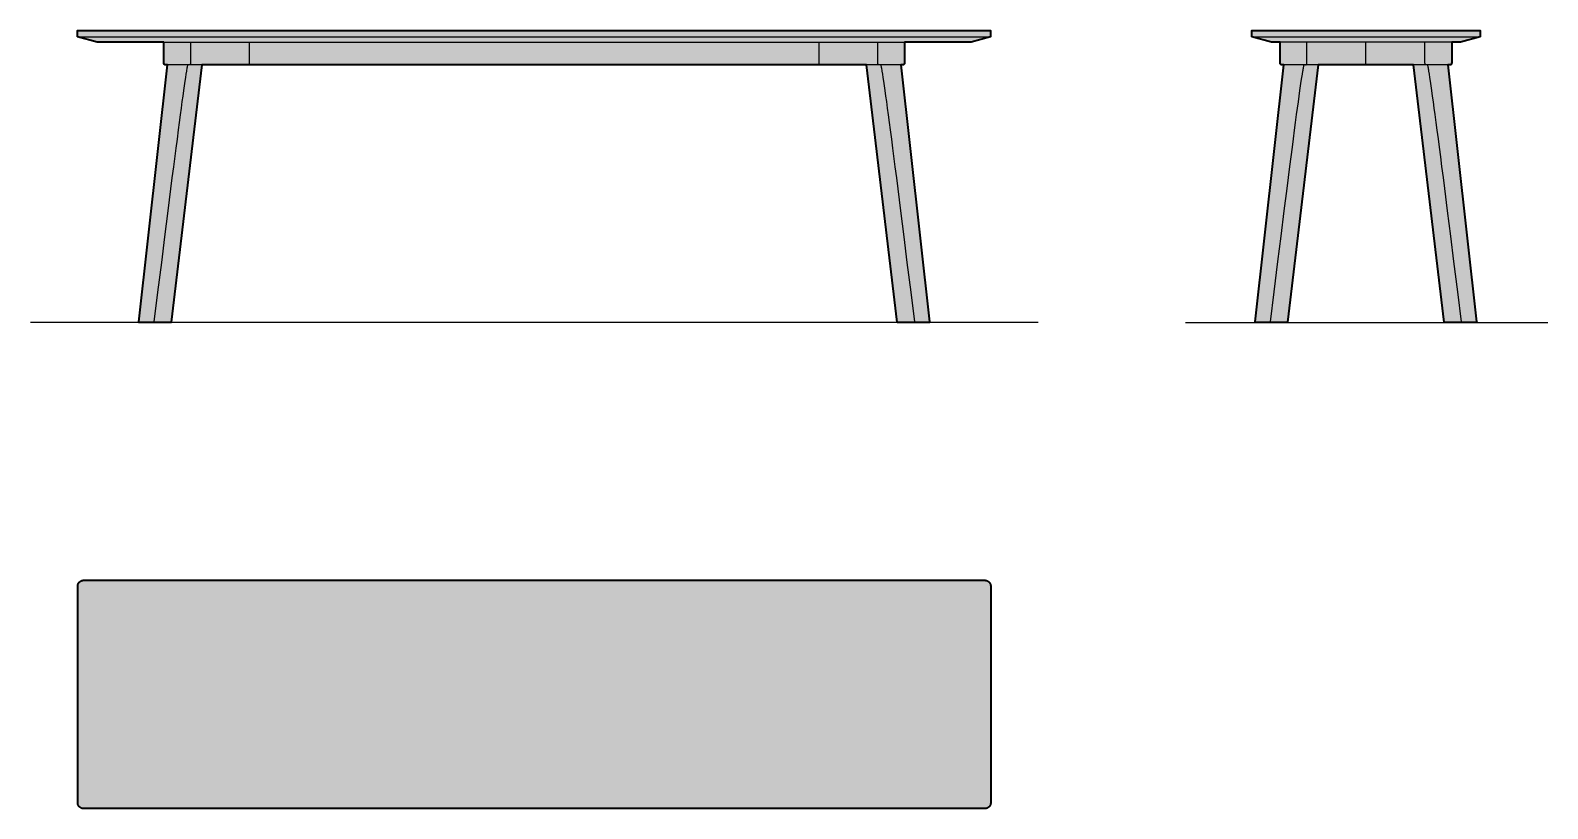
# Model space of a CAD drawing. Header units: millimetres. Extents: x 0 to 2327, y -746 to 447.
import ezdxf

# ---------------------------------------------------------------- set-up
doc = ezdxf.new("R2010")
doc.units = ezdxf.units.MM
doc.linetypes.add('Dots', pattern=[1, 0, -1])
doc.layers.add('Blocks', color=7, linetype='Continuous')
doc.layers.add('Blocks$Fill', color=7, linetype='Continuous', true_color=0xffffff)
for name, color, linetype, lineweight, true_color in [('Blocks$Inner', 7, 'Continuous', 25, 0x007f00), ('Blocks$Outline', 7, 'Continuous', 35, 0xff3f3f), ('Groud', 7, 'Dots', 25, 0x243775)]:
    doc.layers.add(name, color=color, linetype=linetype, lineweight=lineweight, true_color=true_color)

# ---------------------------------------------------------------- blocks, each defined once
blk = doc.blocks.new('CPH Deux Bench Side')
at = {"layer": 'Blocks$Fill', "extrusion": (0, 0, -1)}
blk.add_hatch(color=256, dxfattribs=at).paths.add_polyline_path([(1472.6, 437.1), (1472.6, 447.1), (72.6, 447.1), (72.6, 437.1), (72.6, 437.1), (102.6, 429.1), (204.6, 429.1), (204.6, 397), (204.6, 396.9), (204.6, 396.8), (204.6, 396.7), (204.6, 396.6), (204.6, 396.5), (204.7, 396.4), (204.7, 396.3), (204.7, 396.2), (204.8, 396.1), (204.8, 396), (204.8, 395.9), (204.9, 395.8), (204.9, 395.7), (205, 395.6), (205, 395.6), (205.1, 395.5), (205.1, 395.4), (205.2, 395.3), (205.3, 395.2), (205.3, 395.1), (205.4, 395.1), (205.5, 395), (205.5, 394.9), (205.6, 394.9), (205.7, 394.8), (205.8, 394.7), (205.9, 394.7), (205.9, 394.6), (206, 394.6), (206.1, 394.5), (206.2, 394.5), (206.3, 394.4), (206.4, 394.4), (206.5, 394.3), (206.6, 394.3), (206.7, 394.3), (206.8, 394.2), (206.9, 394.2), (207, 394.2), (207.1, 394.2), (207.2, 394.1), (207.3, 394.1), (207.4, 394.1), (207.5, 394.1), (207.6, 394.1), (210.3, 394.1), (166.2, 0.2), (166.2, 0.2), (166.2, 0.1), (166.2, 0.1), (166.2, 0.1), (166.2, 0), (166.2, 0), (166.2, 0), (166.2, -0.1), (166.2, -0.1), (166.2, -0.1), (166.2, -0.2), (166.3, -0.2), (166.3, -0.2), (166.3, -0.3), (166.3, -0.3), (166.3, -0.3), (166.3, -0.4), (166.3, -0.4), (166.4, -0.4), (166.4, -0.5), (166.4, -0.5), (166.4, -0.5), (166.4, -0.5), (166.5, -0.6), (166.5, -0.6), (166.5, -0.6), (166.5, -0.6), (166.6, -0.7), (166.6, -0.7), (166.6, -0.7), (166.7, -0.7), (166.7, -0.7), (166.7, -0.8), (166.7, -0.8), (166.8, -0.8), (166.8, -0.8), (166.8, -0.8), (166.9, -0.8), (166.9, -0.8), (166.9, -0.8), (167, -0.9), (167, -0.9), (167, -0.9), (167.1, -0.9), (167.1, -0.9), (167.1, -0.9), (167.2, -0.9), (167.2, -0.9), (189, -0.9), (189.1, -0.9), (189.1, -0.9), (215.1, -0.9), (215.2, -0.9), (215.2, -0.9), (215.3, -0.9), (215.3, -0.9), (215.3, -0.9), (215.4, -0.8), (215.4, -0.8), (215.4, -0.8), (215.5, -0.8), (215.5, -0.8), (215.5, -0.8), (215.6, -0.8), (215.6, -0.8), (215.6, -0.7), (215.6, -0.7), (215.7, -0.7), (215.7, -0.7), (215.7, -0.7), (215.8, -0.6), (215.8, -0.6), (215.8, -0.6), (215.8, -0.6), (215.8, -0.5), (215.9, -0.5), (215.9, -0.5), (215.9, -0.4), (215.9, -0.4), (215.9, -0.4), (216, -0.4), (216, -0.3), (216, -0.3), (216, -0.3), (216, -0.2), (216, -0.2), (216, -0.2), (216.1, -0.1), (216.1, -0.1), (216.1, -0.1), (216.1, 0), (216.1, 0), (263, 394.1), (1282.1, 394.1), (1329, 0), (1329.1, -0.1), (1329.1, -0.1), (1329.1, -0.1), (1329.1, -0.2), (1329.1, -0.2), (1329.1, -0.2), (1329.1, -0.3), (1329.1, -0.3), (1329.1, -0.3), (1329.2, -0.4), (1329.2, -0.4), (1329.2, -0.4), (1329.2, -0.4), (1329.2, -0.5), (1329.3, -0.5), (1329.3, -0.5), (1329.3, -0.6), (1329.3, -0.6), (1329.3, -0.6), (1329.4, -0.6), (1329.4, -0.7), (1329.4, -0.7), (1329.5, -0.7), (1329.5, -0.7), (1329.5, -0.7), (1329.5, -0.8), (1329.6, -0.8), (1329.6, -0.8), (1329.6, -0.8), (1329.7, -0.8), (1329.7, -0.8), (1329.7, -0.8), (1329.8, -0.8), (1329.8, -0.9), (1329.8, -0.9), (1329.9, -0.9), (1329.9, -0.9), (1329.9, -0.9), (1330, -0.9), (1330, -0.9), (1356.1, -0.9), (1356.1, -0.9), (1356.1, -0.9), (1356.1, -0.9), (1378, -0.9), (1378, -0.9), (1378, -0.9), (1378.1, -0.9), (1378.1, -0.9), (1378.1, -0.9), (1378.2, -0.9), (1378.2, -0.8), (1378.2, -0.8), (1378.3, -0.8), (1378.3, -0.8), (1378.3, -0.8), (1378.4, -0.8), (1378.4, -0.8), (1378.4, -0.8), (1378.4, -0.7), (1378.5, -0.7), (1378.5, -0.7), (1378.5, -0.7), (1378.6, -0.7), (1378.6, -0.6), (1378.6, -0.6), (1378.6, -0.6), (1378.7, -0.6), (1378.7, -0.5), (1378.7, -0.5), (1378.7, -0.5), (1378.7, -0.5), (1378.8, -0.4), (1378.8, -0.4), (1378.8, -0.4), (1378.8, -0.3), (1378.8, -0.3), (1378.8, -0.3), (1378.9, -0.2), (1378.9, -0.2), (1378.9, -0.2), (1378.9, -0.1), (1378.9, -0.1), (1378.9, -0.1), (1378.9, 0), (1378.9, 0), (1378.9, 0), (1378.9, 0.1), (1378.9, 0.1), (1378.9, 0.1), (1378.9, 0.2), (1378.9, 0.2), (1378.9, 0.2), (1334.8, 394.1), (1337.6, 394.1), (1337.7, 394.1), (1337.8, 394.1), (1337.9, 394.1), (1338, 394.2), (1338.2, 394.2), (1338.3, 394.2), (1338.3, 394.2), (1338.4, 394.3), (1338.5, 394.3), (1338.6, 394.3), (1338.7, 394.4), (1338.8, 394.4), (1338.9, 394.5), (1339, 394.5), (1339.1, 394.6), (1339.2, 394.6), (1339.3, 394.7), (1339.4, 394.7), (1339.4, 394.8), (1339.5, 394.9), (1339.6, 394.9), (1339.7, 395), (1339.7, 395.1), (1339.8, 395.1), (1339.9, 395.2), (1339.9, 395.3), (1340, 395.4), (1340, 395.5), (1340.1, 395.6), (1340.2, 395.6), (1340.2, 395.7), (1340.2, 395.8), (1340.3, 395.9), (1340.3, 396), (1340.4, 396.1), (1340.4, 396.2), (1340.4, 396.3), (1340.5, 396.4), (1340.5, 396.5), (1340.5, 396.6), (1340.5, 396.7), (1340.5, 396.8), (1340.5, 396.9), (1340.5, 397), (1340.5, 397.1), (1340.5, 429.1), (1442.6, 429.1), (1472.6, 437.1)], flags=0)
at = {"layer": 'Blocks$Inner', "linetype": 'ByBlock'}
for p, q in [((-1209.1, 394.1), (-1209.1, 429.1)), ((-336.1, 429.1), (-336.1, 394.1))]:
    blk.add_line(p, q, dxfattribs=at)
blk.add_lwpolyline([(-1472.6, 437.1), (-1471.7, 437.1), (-1470.8, 437), (-1469.9, 437), (-1463.6, 437.1), (-1463.5, 437.1), (-81.6, 437.1), (-81.6, 437.1), (-80.1, 437.1), (-76.7, 437), (-75.2, 437), (-74.4, 437), (-73.7, 437), (-73.1, 437.1), (-72.8, 437.1), (-72.6, 437.1), (-72.6, 447.1), (-1472.6, 447.1)], close=True, dxfattribs=at)
for points in [[(-1472.6, 437.1), (-1442.6, 429.1), (-102.6, 429.1), (-72.6, 437.1)], [(-204.6, 429.1), (-204.6, 397.1), (-204.6, 397), (-204.6, 396.9), (-204.6, 396.8), (-204.6, 396.7), (-204.6, 396.6), (-204.6, 396.5), (-204.7, 396.4), (-204.7, 396.3), (-204.7, 396.2), (-204.8, 396.1), (-204.8, 396), (-204.8, 395.9), (-204.9, 395.8), (-204.9, 395.7), (-205, 395.6), (-205, 395.6), (-205.1, 395.5), (-205.1, 395.4), (-205.2, 395.3), (-205.3, 395.2), (-205.3, 395.1), (-205.4, 395.1), (-205.5, 395), (-205.5, 394.9), (-205.6, 394.9), (-205.7, 394.8), (-205.8, 394.7), (-205.9, 394.7), (-205.9, 394.6), (-206, 394.6), (-206.1, 394.5), (-206.2, 394.5), (-206.3, 394.4), (-206.4, 394.4), (-206.5, 394.3), (-206.6, 394.3), (-206.7, 394.3), (-206.8, 394.2), (-206.9, 394.2), (-207, 394.2), (-207.1, 394.2), (-207.2, 394.1), (-207.3, 394.1), (-207.4, 394.1), (-207.5, 394.1), (-207.6, 394.1), (-243.4, 394.1), (-243.5, 394.1), (-336.1, 394.1), (-1209.1, 394.1), (-1301.6, 394.1), (-1301.7, 394.1), (-1337.5, 394.1), (-1337.6, 394.1), (-1337.7, 394.1), (-1337.8, 394.1), (-1337.9, 394.1), (-1338, 394.2), (-1338.2, 394.2), (-1338.3, 394.2), (-1338.3, 394.2), (-1338.4, 394.3), (-1338.5, 394.3), (-1338.6, 394.3), (-1338.7, 394.4), (-1338.8, 394.4), (-1338.9, 394.5), (-1339, 394.5), (-1339.1, 394.6), (-1339.2, 394.6), (-1339.3, 394.7), (-1339.4, 394.7), (-1339.4, 394.8), (-1339.5, 394.9), (-1339.6, 394.9), (-1339.7, 395), (-1339.7, 395.1), (-1339.8, 395.1), (-1339.9, 395.2), (-1339.9, 395.3), (-1340, 395.4), (-1340, 395.5), (-1340.1, 395.6), (-1340.2, 395.6), (-1340.2, 395.7), (-1340.2, 395.8), (-1340.3, 395.9), (-1340.3, 396), (-1340.4, 396.1), (-1340.4, 396.2), (-1340.4, 396.3), (-1340.5, 396.4), (-1340.5, 396.5), (-1340.5, 396.6), (-1340.5, 396.7), (-1340.5, 396.8), (-1340.5, 396.9), (-1340.5, 397), (-1340.5, 397.1), (-1340.5, 429.1)], [(-1299.6, 429.1), (-1299.6, 397.1), (-1299.6, 397), (-1299.6, 396.8), (-1299.6, 396.7), (-1299.6, 396.6), (-1299.6, 396.4), (-1299.6, 396.4), (-1299.7, 396.3), (-1299.7, 396.2), (-1299.7, 396.2), (-1299.7, 396.1), (-1299.7, 396), (-1299.7, 395.9), (-1299.8, 395.9), (-1299.8, 395.8), (-1299.8, 395.7), (-1299.8, 395.7), (-1299.9, 395.6), (-1299.9, 395.5), (-1299.9, 395.5), (-1299.9, 395.4), (-1300, 395.3), (-1300, 395.3), (-1300, 395.2), (-1300.1, 395.2), (-1300.1, 395.1), (-1300.2, 395.1), (-1300.2, 395), (-1300.2, 394.9), (-1300.3, 394.9), (-1300.3, 394.8), (-1300.4, 394.8), (-1300.4, 394.7), (-1300.4, 394.7), (-1300.5, 394.6), (-1300.5, 394.6), (-1300.6, 394.6), (-1300.6, 394.5), (-1300.7, 394.5), (-1300.7, 394.5), (-1300.8, 394.4), (-1300.8, 394.4), (-1300.9, 394.4), (-1300.9, 394.3), (-1301, 394.3), (-1301, 394.3), (-1301.1, 394.3), (-1301.1, 394.2), (-1301.2, 394.2), (-1301.2, 394.2), (-1301.3, 394.2), (-1301.3, 394.2), (-1301.4, 394.2), (-1301.4, 394.1), (-1301.5, 394.1), (-1301.5, 394.1), (-1301.5, 394.1), (-1301.6, 394.1), (-1301.6, 394.1)], [(-243.5, 394.1), (-243.5, 394.1), (-243.6, 394.1), (-243.6, 394.1), (-243.7, 394.1), (-243.7, 394.1), (-243.8, 394.2), (-243.8, 394.2), (-243.9, 394.2), (-243.9, 394.2), (-244, 394.2), (-244, 394.2), (-244.1, 394.3), (-244.1, 394.3), (-244.2, 394.3), (-244.2, 394.3), (-244.3, 394.4), (-244.3, 394.4), (-244.4, 394.4), (-244.4, 394.5), (-244.5, 394.5), (-244.5, 394.5), (-244.5, 394.6), (-244.6, 394.6), (-244.6, 394.6), (-244.7, 394.7), (-244.7, 394.7), (-244.8, 394.8), (-244.8, 394.8), (-244.9, 394.9), (-244.9, 394.9), (-244.9, 395), (-245, 395.1), (-245, 395.1), (-245, 395.2), (-245.1, 395.2), (-245.1, 395.3), (-245.1, 395.3), (-245.2, 395.4), (-245.2, 395.5), (-245.2, 395.5), (-245.3, 395.6), (-245.3, 395.7), (-245.3, 395.7), (-245.3, 395.8), (-245.4, 395.9), (-245.4, 395.9), (-245.4, 396), (-245.4, 396.1), (-245.4, 396.2), (-245.5, 396.2), (-245.5, 396.3), (-245.5, 396.4), (-245.5, 396.4), (-245.5, 396.6), (-245.5, 396.7), (-245.5, 396.8), (-245.6, 397), (-245.6, 397.1), (-245.6, 429.1)], [(-1303.6, 394.1), (-1303.6, 394.1), (-1303.6, 394.1), (-1303.6, 394.1), (-1303.6, 394.1), (-1303.6, 394.1), (-1303.6, 394.1), (-1303.6, 394.1), (-1303.6, 394.1), (-1303.7, 394.1), (-1303.7, 394.1), (-1303.7, 394.1), (-1303.7, 394.1), (-1303.7, 394.1), (-1303.7, 394.1), (-1303.7, 394.1), (-1303.7, 394.1), (-1303.7, 394.1), (-1303.7, 394.1), (-1303.7, 394.1), (-1303.7, 394.1), (-1303.7, 394.1), (-1303.7, 394.1), (-1303.7, 394.1), (-1303.7, 394.1), (-1303.7, 394.1), (-1303.7, 394.1), (-1303.7, 394.1), (-1303.7, 394.1), (-1303.7, 394.1), (-1303.7, 394.1), (-1303.7, 394.1), (-1303.7, 394.1), (-1303.7, 394.1), (-1303.7, 394.1), (-1303.7, 394.1), (-1303.7, 394.1), (-1303.7, 394), (-1303.7, 394), (-1303.7, 394), (-1303.8, 394), (-1303.8, 394), (-1303.8, 394), (-1303.8, 394), (-1303.8, 393.9), (-1303.8, 393.9), (-1303.8, 393.9), (-1303.8, 393.8), (-1303.9, 393.7), (-1303.9, 393.6), (-1304, 393.5), (-1304, 393.2), (-1304.1, 392.9), (-1304.2, 392.6), (-1304.4, 391.7), (-1304.6, 390.6), (-1304.9, 389.3), (-1305.2, 387.9), (-1305.5, 386.1), (-1305.8, 384.4), (-1306.5, 380.1), (-1307.3, 375), (-1308.1, 369.2), (-1309.2, 362.1), (-1310.2, 355), (-1311.4, 346.4), (-1312.6, 337.8), (-1314, 327.6), (-1315.3, 317.5), (-1316.9, 306.1), (-1318.4, 294.7), (-1320.2, 280.5), (-1322.1, 266.3), (-1325.7, 238), (-1327.9, 221.1), (-1330.1, 204.1), (-1334.4, 170.2), (-1339.3, 130.8), (-1344.2, 91.4), (-1349.9, 45.8), (-1355.6, 0.2), (-1355.6, 0.1), (-1355.6, 0.1), (-1355.6, 0), (-1355.6, 0), (-1355.6, -0.1), (-1355.6, -0.1), (-1355.6, -0.2), (-1355.6, -0.2), (-1355.6, -0.3), (-1355.6, -0.3), (-1355.6, -0.4), (-1355.6, -0.4), (-1355.6, -0.4), (-1355.7, -0.5), (-1355.7, -0.5), (-1355.7, -0.5), (-1355.7, -0.5), (-1355.7, -0.6), (-1355.7, -0.6), (-1355.7, -0.6), (-1355.7, -0.6), (-1355.7, -0.6), (-1355.7, -0.6), (-1355.7, -0.7), (-1355.8, -0.7), (-1355.8, -0.7), (-1355.8, -0.7), (-1355.8, -0.7), (-1355.8, -0.7), (-1355.8, -0.7), (-1355.8, -0.7), (-1355.8, -0.8), (-1355.8, -0.8), (-1355.9, -0.8), (-1355.9, -0.8), (-1355.9, -0.8), (-1355.9, -0.8), (-1355.9, -0.8), (-1355.9, -0.8), (-1355.9, -0.8), (-1355.9, -0.8), (-1355.9, -0.8), (-1355.9, -0.8), (-1355.9, -0.8), (-1355.9, -0.8), (-1356, -0.9), (-1356, -0.9), (-1356, -0.9), (-1356, -0.9), (-1356, -0.9), (-1356, -0.9), (-1356, -0.9), (-1356, -0.9), (-1356, -0.9), (-1356, -0.9), (-1356, -0.9), (-1356, -0.9), (-1356, -0.9), (-1356, -0.9), (-1356, -0.9), (-1356, -0.9), (-1356.1, -0.9), (-1356.1, -0.9), (-1356.1, -0.9), (-1356.1, -0.9), (-1356.1, -0.9), (-1377.9, -0.9), (-1378, -0.9), (-1378, -0.9), (-1378, -0.9), (-1378.1, -0.9), (-1378.1, -0.9), (-1378.1, -0.9), (-1378.2, -0.9), (-1378.2, -0.8), (-1378.2, -0.8), (-1378.3, -0.8), (-1378.3, -0.8), (-1378.3, -0.8), (-1378.4, -0.8), (-1378.4, -0.8), (-1378.4, -0.8), (-1378.4, -0.7), (-1378.5, -0.7), (-1378.5, -0.7), (-1378.5, -0.7), (-1378.6, -0.7), (-1378.6, -0.6), (-1378.6, -0.6), (-1378.6, -0.6), (-1378.7, -0.6), (-1378.7, -0.5), (-1378.7, -0.5), (-1378.7, -0.5), (-1378.7, -0.5), (-1378.8, -0.4), (-1378.8, -0.4), (-1378.8, -0.4), (-1378.8, -0.3), (-1378.8, -0.3), (-1378.8, -0.3), (-1378.9, -0.2), (-1378.9, -0.2), (-1378.9, -0.2), (-1378.9, -0.1), (-1378.9, -0.1), (-1378.9, -0.1), (-1378.9, 0), (-1378.9, 0), (-1378.9, 0), (-1378.9, 0.1), (-1378.9, 0.1), (-1378.9, 0.1), (-1378.9, 0.2), (-1378.9, 0.2), (-1378.9, 0.2), (-1334.8, 394.1)], [(-1282.1, 394.1), (-1329, 0), (-1329, 0), (-1329.1, -0.1), (-1329.1, -0.1), (-1329.1, -0.1), (-1329.1, -0.2), (-1329.1, -0.2), (-1329.1, -0.2), (-1329.1, -0.3), (-1329.1, -0.3), (-1329.1, -0.3), (-1329.2, -0.4), (-1329.2, -0.4), (-1329.2, -0.4), (-1329.2, -0.4), (-1329.2, -0.5), (-1329.3, -0.5), (-1329.3, -0.5), (-1329.3, -0.6), (-1329.3, -0.6), (-1329.3, -0.6), (-1329.4, -0.6), (-1329.4, -0.7), (-1329.4, -0.7), (-1329.5, -0.7), (-1329.5, -0.7), (-1329.5, -0.7), (-1329.5, -0.8), (-1329.6, -0.8), (-1329.6, -0.8), (-1329.6, -0.8), (-1329.7, -0.8), (-1329.7, -0.8), (-1329.7, -0.8), (-1329.8, -0.8), (-1329.8, -0.9), (-1329.8, -0.9), (-1329.9, -0.9), (-1329.9, -0.9), (-1329.9, -0.9), (-1330, -0.9), (-1330, -0.9), (-1356.1, -0.9)], [(-189, -0.9), (-215.1, -0.9), (-215.2, -0.9), (-215.2, -0.9), (-215.2, -0.9), (-215.3, -0.9), (-215.3, -0.9), (-215.3, -0.9), (-215.4, -0.8), (-215.4, -0.8), (-215.4, -0.8), (-215.5, -0.8), (-215.5, -0.8), (-215.5, -0.8), (-215.6, -0.8), (-215.6, -0.8), (-215.6, -0.7), (-215.6, -0.7), (-215.7, -0.7), (-215.7, -0.7), (-215.7, -0.7), (-215.8, -0.6), (-215.8, -0.6), (-215.8, -0.6), (-215.8, -0.6), (-215.8, -0.5), (-215.9, -0.5), (-215.9, -0.5), (-215.9, -0.4), (-215.9, -0.4), (-215.9, -0.4), (-216, -0.4), (-216, -0.3), (-216, -0.3), (-216, -0.3), (-216, -0.2), (-216, -0.2), (-216, -0.2), (-216.1, -0.1), (-216.1, -0.1), (-216.1, -0.1), (-216.1, 0), (-216.1, 0), (-263, 394.1)], [(-241.5, 394.1), (-241.5, 394.1), (-241.5, 394.1), (-241.5, 394.1), (-241.5, 394.1), (-241.5, 394.1), (-241.5, 394.1), (-241.5, 394.1), (-241.5, 394.1), (-241.5, 394.1), (-241.5, 394.1), (-241.5, 394.1), (-241.5, 394.1), (-241.5, 394.1), (-241.5, 394.1), (-241.5, 394.1), (-241.5, 394.1), (-241.5, 394.1), (-241.5, 394.1), (-241.5, 394.1), (-241.5, 394.1), (-241.5, 394.1), (-241.4, 394.1), (-241.4, 394.1), (-241.4, 394.1), (-241.4, 394.1), (-241.4, 394.1), (-241.4, 394.1), (-241.4, 394.1), (-241.4, 394.1), (-241.4, 394.1), (-241.4, 394.1), (-241.4, 394.1), (-241.4, 394.1), (-241.4, 394.1), (-241.4, 394.1), (-241.4, 394.1), (-241.4, 394), (-241.4, 394), (-241.4, 394), (-241.4, 394), (-241.4, 394), (-241.4, 394), (-241.3, 394), (-241.3, 393.9), (-241.3, 393.9), (-241.3, 393.9), (-241.3, 393.8), (-241.2, 393.7), (-241.2, 393.6), (-241.2, 393.5), (-241.1, 393.2), (-241, 392.9), (-240.9, 392.6), (-240.7, 391.7), (-240.5, 390.6), (-240.2, 389.3), (-240, 387.9), (-239.7, 386.1), (-239.4, 384.4), (-238.7, 380.1), (-237.9, 375), (-237, 369.2), (-235.9, 362.1), (-234.9, 355), (-233.7, 346.4), (-232.5, 337.8), (-231.2, 327.6), (-229.8, 317.5), (-228.3, 306.1), (-226.8, 294.7), (-224.9, 280.5), (-223, 266.3), (-219.4, 238), (-217.2, 221.1), (-215.1, 204.1), (-210.8, 170.2), (-205.8, 130.8), (-200.9, 91.4), (-195.2, 45.8), (-189.6, 0.2), (-189.6, 0.1), (-189.6, 0.1), (-189.6, 0), (-189.6, 0), (-189.6, -0.1), (-189.5, -0.1), (-189.5, -0.2), (-189.5, -0.2), (-189.5, -0.3), (-189.5, -0.3), (-189.5, -0.4), (-189.5, -0.4), (-189.5, -0.4), (-189.5, -0.5), (-189.5, -0.5), (-189.4, -0.5), (-189.4, -0.5), (-189.4, -0.6), (-189.4, -0.6), (-189.4, -0.6), (-189.4, -0.6), (-189.4, -0.6), (-189.4, -0.6), (-189.4, -0.7), (-189.4, -0.7), (-189.4, -0.7), (-189.3, -0.7), (-189.3, -0.7), (-189.3, -0.7), (-189.3, -0.7), (-189.3, -0.7), (-189.3, -0.8), (-189.3, -0.8), (-189.3, -0.8), (-189.3, -0.8), (-189.2, -0.8), (-189.2, -0.8), (-189.2, -0.8), (-189.2, -0.8), (-189.2, -0.8), (-189.2, -0.8), (-189.2, -0.8), (-189.2, -0.8), (-189.2, -0.8), (-189.2, -0.8), (-189.2, -0.9), (-189.2, -0.9), (-189.2, -0.9), (-189.1, -0.9), (-189.1, -0.9), (-189.1, -0.9), (-189.1, -0.9), (-189.1, -0.9), (-189.1, -0.9), (-189.1, -0.9), (-189.1, -0.9), (-189.1, -0.9), (-189.1, -0.9), (-189.1, -0.9), (-189.1, -0.9), (-189.1, -0.9), (-189.1, -0.9), (-189.1, -0.9), (-189.1, -0.9), (-189, -0.9), (-189, -0.9), (-167.2, -0.9), (-167.2, -0.9), (-167.1, -0.9), (-167.1, -0.9), (-167.1, -0.9), (-167, -0.9), (-167, -0.9), (-167, -0.9), (-166.9, -0.8), (-166.9, -0.8), (-166.9, -0.8), (-166.8, -0.8), (-166.8, -0.8), (-166.8, -0.8), (-166.7, -0.8), (-166.7, -0.8), (-166.7, -0.7), (-166.7, -0.7), (-166.6, -0.7), (-166.6, -0.7), (-166.6, -0.7), (-166.5, -0.6), (-166.5, -0.6), (-166.5, -0.6), (-166.5, -0.6), (-166.4, -0.5), (-166.4, -0.5), (-166.4, -0.5), (-166.4, -0.5), (-166.4, -0.4), (-166.3, -0.4), (-166.3, -0.4), (-166.3, -0.3), (-166.3, -0.3), (-166.3, -0.3), (-166.3, -0.2), (-166.3, -0.2), (-166.2, -0.2), (-166.2, -0.1), (-166.2, -0.1), (-166.2, -0.1), (-166.2, 0), (-166.2, 0), (-166.2, 0), (-166.2, 0.1), (-166.2, 0.1), (-166.2, 0.1), (-166.2, 0.2), (-166.2, 0.2), (-166.2, 0.2), (-210.3, 394.1)]]:
    blk.add_lwpolyline(points, dxfattribs=at)
at = {"layer": 'Blocks$Outline'}
for points in [[(-1472.6, 437.1), (-1472.6, 447.1), (-72.6, 447.1), (-72.6, 437.1), (-72.6, 437.1)], [(-1340.5, 429.1), (-1442.6, 429.1), (-1472.6, 437.1)], [(-1472.6, 437.1), (-1472.6, 437.1)], [(-1334.8, 394.1), (-1337.5, 394.1), (-1337.6, 394.1), (-1337.7, 394.1), (-1337.8, 394.1), (-1337.9, 394.1), (-1338, 394.2), (-1338.2, 394.2), (-1338.3, 394.2), (-1338.3, 394.2), (-1338.4, 394.3), (-1338.5, 394.3), (-1338.6, 394.3), (-1338.7, 394.4), (-1338.8, 394.4), (-1338.9, 394.5), (-1339, 394.5), (-1339.1, 394.6), (-1339.2, 394.6), (-1339.3, 394.7), (-1339.4, 394.7), (-1339.4, 394.8), (-1339.5, 394.9), (-1339.6, 394.9), (-1339.7, 395), (-1339.7, 395.1), (-1339.8, 395.1), (-1339.9, 395.2), (-1339.9, 395.3), (-1340, 395.4), (-1340, 395.5), (-1340.1, 395.6), (-1340.2, 395.6), (-1340.2, 395.7), (-1340.2, 395.8), (-1340.3, 395.9), (-1340.3, 396), (-1340.4, 396.1), (-1340.4, 396.2), (-1340.4, 396.3), (-1340.5, 396.4), (-1340.5, 396.5), (-1340.5, 396.6), (-1340.5, 396.7), (-1340.5, 396.8), (-1340.5, 396.9), (-1340.5, 397), (-1340.5, 397.1), (-1340.5, 429.1)], [(-204.6, 429.1), (-204.6, 397.1), (-204.6, 397), (-204.6, 396.9), (-204.6, 396.8), (-204.6, 396.7), (-204.6, 396.6), (-204.6, 396.5), (-204.7, 396.4), (-204.7, 396.3), (-204.7, 396.2), (-204.8, 396.1), (-204.8, 396), (-204.8, 395.9), (-204.9, 395.8), (-204.9, 395.7), (-205, 395.6), (-205, 395.6), (-205.1, 395.5), (-205.1, 395.4), (-205.2, 395.3), (-205.3, 395.2), (-205.3, 395.1), (-205.4, 395.1), (-205.5, 395), (-205.5, 394.9), (-205.6, 394.9), (-205.7, 394.8), (-205.8, 394.7), (-205.9, 394.7), (-205.9, 394.6), (-206, 394.6), (-206.1, 394.5), (-206.2, 394.5), (-206.3, 394.4), (-206.4, 394.4), (-206.5, 394.3), (-206.6, 394.3), (-206.7, 394.3), (-206.8, 394.2), (-206.9, 394.2), (-207, 394.2), (-207.1, 394.2), (-207.2, 394.1), (-207.3, 394.1), (-207.4, 394.1), (-207.5, 394.1), (-207.6, 394.1), (-210.3, 394.1)], [(-72.6, 437.1), (-102.6, 429.1), (-204.6, 429.1)], [(-1378.9, 0.2), (-1334.8, 394.1)], [(-1282.1, 394.1), (-1329, 0), (-1329, 0), (-1329.1, -0.1), (-1329.1, -0.1), (-1329.1, -0.1), (-1329.1, -0.2), (-1329.1, -0.2), (-1329.1, -0.2), (-1329.1, -0.3), (-1329.1, -0.3), (-1329.1, -0.3), (-1329.2, -0.4), (-1329.2, -0.4), (-1329.2, -0.4), (-1329.2, -0.4), (-1329.2, -0.5), (-1329.3, -0.5), (-1329.3, -0.5), (-1329.3, -0.6), (-1329.3, -0.6), (-1329.3, -0.6), (-1329.4, -0.6), (-1329.4, -0.7), (-1329.4, -0.7), (-1329.5, -0.7), (-1329.5, -0.7), (-1329.5, -0.7), (-1329.5, -0.8), (-1329.6, -0.8), (-1329.6, -0.8), (-1329.6, -0.8), (-1329.7, -0.8), (-1329.7, -0.8), (-1329.7, -0.8), (-1329.8, -0.8), (-1329.8, -0.9), (-1329.8, -0.9), (-1329.9, -0.9), (-1329.9, -0.9), (-1329.9, -0.9), (-1330, -0.9), (-1330, -0.9)], [(-263, 394.1), (-336.1, 394.1), (-1209.1, 394.1), (-1282.1, 394.1)], [(-215.1, -0.9), (-215.2, -0.9), (-215.2, -0.9), (-215.2, -0.9), (-215.3, -0.9), (-215.3, -0.9), (-215.3, -0.9), (-215.4, -0.8), (-215.4, -0.8), (-215.4, -0.8), (-215.5, -0.8), (-215.5, -0.8), (-215.5, -0.8), (-215.6, -0.8), (-215.6, -0.8), (-215.6, -0.7), (-215.6, -0.7), (-215.7, -0.7), (-215.7, -0.7), (-215.7, -0.7), (-215.8, -0.6), (-215.8, -0.6), (-215.8, -0.6), (-215.8, -0.6), (-215.8, -0.5), (-215.9, -0.5), (-215.9, -0.5), (-215.9, -0.4), (-215.9, -0.4), (-215.9, -0.4), (-216, -0.4), (-216, -0.3), (-216, -0.3), (-216, -0.3), (-216, -0.2), (-216, -0.2), (-216, -0.2), (-216.1, -0.1), (-216.1, -0.1), (-216.1, -0.1), (-216.1, 0), (-216.1, 0), (-263, 394.1)], [(-210.3, 394.1), (-166.2, 0.2)], [(-1356.1, -0.9), (-1356.1, -0.9), (-1356.1, -0.9), (-1356.1, -0.9), (-1377.9, -0.9), (-1378, -0.9), (-1378, -0.9), (-1378, -0.9), (-1378.1, -0.9), (-1378.1, -0.9), (-1378.1, -0.9), (-1378.2, -0.9), (-1378.2, -0.8), (-1378.2, -0.8), (-1378.3, -0.8), (-1378.3, -0.8), (-1378.3, -0.8), (-1378.4, -0.8), (-1378.4, -0.8), (-1378.4, -0.8), (-1378.4, -0.7), (-1378.5, -0.7), (-1378.5, -0.7), (-1378.5, -0.7), (-1378.6, -0.7), (-1378.6, -0.6), (-1378.6, -0.6), (-1378.6, -0.6), (-1378.7, -0.6), (-1378.7, -0.5), (-1378.7, -0.5), (-1378.7, -0.5), (-1378.7, -0.5), (-1378.8, -0.4), (-1378.8, -0.4), (-1378.8, -0.4), (-1378.8, -0.3), (-1378.8, -0.3), (-1378.8, -0.3), (-1378.9, -0.2), (-1378.9, -0.2), (-1378.9, -0.2), (-1378.9, -0.1), (-1378.9, -0.1), (-1378.9, -0.1), (-1378.9, 0), (-1378.9, 0), (-1378.9, 0), (-1378.9, 0.1), (-1378.9, 0.1), (-1378.9, 0.1), (-1378.9, 0.2), (-1378.9, 0.2), (-1378.9, 0.2)], [(-166.2, 0.2), (-166.2, 0.2), (-166.2, 0.2), (-166.2, 0.1), (-166.2, 0.1), (-166.2, 0.1), (-166.2, 0), (-166.2, 0), (-166.2, 0), (-166.2, -0.1), (-166.2, -0.1), (-166.2, -0.1), (-166.2, -0.2), (-166.3, -0.2), (-166.3, -0.2), (-166.3, -0.3), (-166.3, -0.3), (-166.3, -0.3), (-166.3, -0.4), (-166.3, -0.4), (-166.4, -0.4), (-166.4, -0.5), (-166.4, -0.5), (-166.4, -0.5), (-166.4, -0.5), (-166.5, -0.6), (-166.5, -0.6), (-166.5, -0.6), (-166.5, -0.6), (-166.6, -0.7), (-166.6, -0.7), (-166.6, -0.7), (-166.7, -0.7), (-166.7, -0.7), (-166.7, -0.8), (-166.7, -0.8), (-166.8, -0.8), (-166.8, -0.8), (-166.8, -0.8), (-166.9, -0.8), (-166.9, -0.8), (-166.9, -0.8), (-167, -0.9), (-167, -0.9), (-167, -0.9), (-167.1, -0.9), (-167.1, -0.9), (-167.1, -0.9), (-167.2, -0.9), (-167.2, -0.9), (-189, -0.9), (-189, -0.9), (-189.1, -0.9), (-189.1, -0.9)], [(-1330, -0.9), (-1356.1, -0.9)], [(-189.1, -0.9), (-215.1, -0.9)]]:
    blk.add_lwpolyline(points, dxfattribs=at)
blk = doc.blocks.new('CPH Deux Bench End')
at = {"layer": 'Blocks$Fill', "extrusion": (0, 0, -1)}
blk.add_hatch(color=256, dxfattribs=at).paths.add_polyline_path([(425.7, 0), (425.7, 0), (425.7, 0), (425.7, 0), (425.7, 0), (447.6, 0), (447.6, 0), (447.7, 0), (447.7, 0), (447.7, 0), (447.8, 0), (447.8, 0), (447.8, 0), (447.9, 0), (447.9, 0.1), (447.9, 0.1), (448, 0.1), (448, 0.1), (448, 0.1), (448, 0.1), (448.1, 0.1), (448.1, 0.2), (448.1, 0.2), (448.2, 0.2), (448.2, 0.2), (448.2, 0.2), (448.2, 0.3), (448.3, 0.3), (448.3, 0.3), (448.3, 0.3), (448.3, 0.4), (448.4, 0.4), (448.4, 0.4), (448.4, 0.5), (448.4, 0.5), (448.4, 0.5), (448.4, 0.5), (448.5, 0.6), (448.5, 0.6), (448.5, 0.6), (448.5, 0.7), (448.5, 0.7), (448.5, 0.7), (448.5, 0.8), (448.5, 0.8), (448.5, 0.8), (448.5, 0.9), (448.6, 0.9), (448.6, 0.9), (448.6, 1), (448.6, 1), (448.6, 1), (448.6, 1.1), (448.6, 1.1), (404.4, 395), (407.3, 395), (407.4, 395), (407.5, 395), (407.6, 395), (407.7, 395), (407.8, 395.1), (407.9, 395.1), (408, 395.1), (408.1, 395.1), (408.2, 395.2), (408.3, 395.2), (408.4, 395.2), (408.5, 395.3), (408.6, 395.3), (408.6, 395.4), (408.7, 395.4), (408.8, 395.5), (408.9, 395.5), (409, 395.6), (409.1, 395.7), (409.2, 395.7), (409.2, 395.8), (409.3, 395.9), (409.4, 396), (409.4, 396), (409.5, 396.1), (409.6, 396.2), (409.6, 396.3), (409.7, 396.4), (409.7, 396.4), (409.8, 396.5), (409.8, 396.6), (409.9, 396.7), (409.9, 396.8), (410, 396.9), (410, 397), (410, 397.1), (410.1, 397.2), (410.1, 397.3), (410.1, 397.4), (410.1, 397.5), (410.2, 397.6), (410.2, 397.7), (410.2, 397.8), (410.2, 397.9), (410.2, 398), (410.2, 430), (423.7, 430), (453.7, 438), (453.7, 448), (103.7, 448), (103.7, 438), (133.7, 430), (147.2, 430), (147.2, 397.9), (147.2, 397.8), (147.2, 397.7), (147.2, 397.6), (147.3, 397.5), (147.3, 397.4), (147.3, 397.3), (147.3, 397.2), (147.4, 397.1), (147.4, 397), (147.4, 396.9), (147.5, 396.8), (147.5, 396.7), (147.6, 396.6), (147.6, 396.5), (147.7, 396.4), (147.7, 396.4), (147.8, 396.3), (147.8, 396.2), (147.9, 396.1), (148, 396), (148, 396), (148.1, 395.9), (148.2, 395.8), (148.2, 395.7), (148.3, 395.7), (148.4, 395.6), (148.5, 395.5), (148.6, 395.5), (148.7, 395.4), (148.8, 395.4), (148.8, 395.3), (148.9, 395.3), (149, 395.2), (149.1, 395.2), (149.2, 395.2), (149.3, 395.1), (149.4, 395.1), (149.5, 395.1), (149.6, 395.1), (149.7, 395), (149.8, 395), (149.9, 395), (150, 395), (150.1, 395), (150.2, 395), (153, 395), (108.8, 1.1), (108.8, 1), (108.8, 1), (108.8, 1), (108.8, 0.9), (108.8, 0.9), (108.9, 0.9), (108.9, 0.8), (108.9, 0.8), (108.9, 0.8), (108.9, 0.7), (108.9, 0.7), (108.9, 0.7), (108.9, 0.6), (108.9, 0.6), (108.9, 0.6), (109, 0.5), (109, 0.5), (109, 0.5), (109, 0.5), (109, 0.4), (109, 0.4), (109.1, 0.4), (109.1, 0.3), (109.1, 0.3), (109.1, 0.3), (109.2, 0.3), (109.2, 0.2), (109.2, 0.2), (109.2, 0.2), (109.3, 0.2), (109.3, 0.2), (109.3, 0.1), (109.4, 0.1), (109.4, 0.1), (109.4, 0.1), (109.4, 0.1), (109.5, 0.1), (109.5, 0.1), (109.5, 0), (109.6, 0), (109.6, 0), (109.6, 0), (109.7, 0), (109.7, 0), (109.7, 0), (109.8, 0), (109.8, 0), (109.8, 0), (131.7, 0), (131.7, 0), (131.7, 0), (131.7, 0), (157.8, 0), (157.8, 0), (157.9, 0), (157.9, 0), (157.9, 0), (158, 0), (158, 0), (158, 0), (158.1, 0.1), (158.1, 0.1), (158.1, 0.1), (158.2, 0.1), (158.2, 0.1), (158.2, 0.1), (158.3, 0.1), (158.3, 0.2), (158.3, 0.2), (158.3, 0.2), (158.4, 0.2), (158.4, 0.3), (158.4, 0.3), (158.4, 0.3), (158.5, 0.3), (158.5, 0.3), (158.5, 0.4), (158.5, 0.4), (158.6, 0.4), (158.6, 0.5), (158.6, 0.5), (158.6, 0.5), (158.6, 0.6), (158.6, 0.6), (158.7, 0.6), (158.7, 0.6), (158.7, 0.7), (158.7, 0.7), (158.7, 0.7), (158.7, 0.8), (158.7, 0.8), (158.7, 0.8), (158.7, 0.9), (205.7, 395), (351.7, 395), (398.7, 0.8), (398.7, 0.8), (398.7, 0.8), (398.7, 0.7), (398.7, 0.7), (398.7, 0.7), (398.7, 0.6), (398.7, 0.6), (398.8, 0.6), (398.8, 0.6), (398.8, 0.5), (398.8, 0.5), (398.8, 0.5), (398.8, 0.4), (398.9, 0.4), (398.9, 0.4), (398.9, 0.3), (398.9, 0.3), (399, 0.3), (399, 0.3), (399, 0.3), (399, 0.2), (399.1, 0.2), (399.1, 0.2), (399.1, 0.2), (399.1, 0.1), (399.2, 0.1), (399.2, 0.1), (399.2, 0.1), (399.3, 0.1), (399.3, 0.1), (399.3, 0.1), (399.4, 0), (399.4, 0), (399.4, 0), (399.5, 0), (399.5, 0), (399.5, 0), (399.6, 0), (399.6, 0), (399.6, 0)], flags=0)
at = {"layer": 'Blocks$Inner', "linetype": 'ByBlock'}
blk.add_line((-278.7, 395), (-278.7, 430), dxfattribs=at)
blk.add_lwpolyline([(-106.3, 437.9), (-105.5, 437.9), (-104.6, 437.9), (-103.7, 438), (-103.7, 448), (-453.7, 448), (-453.7, 438), (-453.5, 438), (-453.2, 438), (-452.6, 437.9), (-451.8, 437.9), (-451.1, 437.9), (-449.5, 437.9), (-446.3, 438), (-444.7, 438), (-444.7, 438), (-112.7, 438), (-112.7, 438)], close=True, dxfattribs=at)
for points in [[(-103.7, 438), (-133.7, 430), (-423.7, 430), (-453.7, 438)], [(-147.2, 430), (-147.2, 398), (-147.2, 397.9), (-147.2, 397.8), (-147.2, 397.7), (-147.2, 397.6), (-147.3, 397.5), (-147.3, 397.4), (-147.3, 397.3), (-147.3, 397.2), (-147.4, 397.1), (-147.4, 397), (-147.4, 396.9), (-147.5, 396.8), (-147.5, 396.7), (-147.6, 396.6), (-147.6, 396.5), (-147.7, 396.4), (-147.7, 396.4), (-147.8, 396.3), (-147.8, 396.2), (-147.9, 396.1), (-148, 396), (-148, 396), (-148.1, 395.9), (-148.2, 395.8), (-148.2, 395.7), (-148.3, 395.7), (-148.4, 395.6), (-148.5, 395.5), (-148.6, 395.5), (-148.7, 395.4), (-148.8, 395.4), (-148.8, 395.3), (-148.9, 395.3), (-149, 395.2), (-149.1, 395.2), (-149.2, 395.2), (-149.3, 395.1), (-149.4, 395.1), (-149.5, 395.1), (-149.6, 395.1), (-149.7, 395), (-149.8, 395), (-149.9, 395), (-150, 395), (-150.1, 395), (-150.2, 395), (-186.1, 395), (-186.1, 395), (-278.7, 395), (-371.3, 395), (-371.3, 395), (-407.2, 395), (-407.3, 395), (-407.4, 395), (-407.5, 395), (-407.6, 395), (-407.7, 395), (-407.8, 395.1), (-407.9, 395.1), (-408, 395.1), (-408.1, 395.1), (-408.2, 395.2), (-408.3, 395.2), (-408.4, 395.2), (-408.5, 395.3), (-408.6, 395.3), (-408.6, 395.4), (-408.7, 395.4), (-408.8, 395.5), (-408.9, 395.5), (-409, 395.6), (-409.1, 395.7), (-409.2, 395.7), (-409.2, 395.8), (-409.3, 395.9), (-409.4, 396), (-409.4, 396), (-409.5, 396.1), (-409.6, 396.2), (-409.6, 396.3), (-409.7, 396.4), (-409.7, 396.4), (-409.8, 396.5), (-409.8, 396.6), (-409.9, 396.7), (-409.9, 396.8), (-410, 396.9), (-410, 397), (-410, 397.1), (-410.1, 397.2), (-410.1, 397.3), (-410.1, 397.4), (-410.1, 397.5), (-410.2, 397.6), (-410.2, 397.7), (-410.2, 397.8), (-410.2, 397.9), (-410.2, 398), (-410.2, 430)], [(-371.3, 395), (-371.2, 395), (-371.2, 395), (-371.1, 395), (-371.1, 395), (-371, 395), (-371, 395), (-370.9, 395), (-370.9, 395.1), (-370.8, 395.1), (-370.8, 395.1), (-370.7, 395.1), (-370.7, 395.1), (-370.6, 395.2), (-370.6, 395.2), (-370.5, 395.2), (-370.5, 395.2), (-370.5, 395.3), (-370.4, 395.3), (-370.4, 395.3), (-370.3, 395.4), (-370.3, 395.4), (-370.2, 395.4), (-370.2, 395.5), (-370.1, 395.5), (-370.1, 395.6), (-370, 395.6), (-370, 395.7), (-370, 395.7), (-369.9, 395.8), (-369.9, 395.8), (-369.8, 395.9), (-369.8, 395.9), (-369.8, 396), (-369.7, 396), (-369.7, 396.1), (-369.6, 396.2), (-369.6, 396.2), (-369.6, 396.3), (-369.6, 396.4), (-369.5, 396.4), (-369.5, 396.5), (-369.5, 396.6), (-369.4, 396.6), (-369.4, 396.7), (-369.4, 396.8), (-369.4, 396.8), (-369.4, 396.9), (-369.3, 397), (-369.3, 397), (-369.3, 397.1), (-369.3, 397.2), (-369.3, 397.2), (-369.3, 397.3), (-369.2, 397.5), (-369.2, 397.6), (-369.2, 397.7), (-369.2, 397.9), (-369.2, 398), (-369.2, 430)], [(-186.1, 395), (-186.2, 395), (-186.2, 395), (-186.3, 395), (-186.3, 395), (-186.4, 395), (-186.4, 395), (-186.5, 395), (-186.5, 395.1), (-186.6, 395.1), (-186.6, 395.1), (-186.7, 395.1), (-186.7, 395.1), (-186.8, 395.2), (-186.8, 395.2), (-186.9, 395.2), (-186.9, 395.2), (-186.9, 395.3), (-187, 395.3), (-187, 395.3), (-187.1, 395.4), (-187.1, 395.4), (-187.2, 395.4), (-187.2, 395.5), (-187.3, 395.5), (-187.3, 395.6), (-187.4, 395.6), (-187.4, 395.7), (-187.4, 395.7), (-187.5, 395.8), (-187.5, 395.8), (-187.6, 395.9), (-187.6, 395.9), (-187.6, 396), (-187.7, 396), (-187.7, 396.1), (-187.8, 396.2), (-187.8, 396.2), (-187.8, 396.3), (-187.8, 396.4), (-187.9, 396.4), (-187.9, 396.5), (-187.9, 396.6), (-188, 396.6), (-188, 396.7), (-188, 396.8), (-188, 396.8), (-188, 396.9), (-188.1, 397), (-188.1, 397), (-188.1, 397.1), (-188.1, 397.2), (-188.1, 397.2), (-188.1, 397.3), (-188.2, 397.5), (-188.2, 397.6), (-188.2, 397.7), (-188.2, 397.9), (-188.2, 398), (-188.2, 430)], [(-404.4, 395), (-448.6, 1.1), (-448.6, 1.1), (-448.6, 1), (-448.6, 1), (-448.6, 1), (-448.6, 0.9), (-448.6, 0.9), (-448.5, 0.9), (-448.5, 0.8), (-448.5, 0.8), (-448.5, 0.8), (-448.5, 0.7), (-448.5, 0.7), (-448.5, 0.7), (-448.5, 0.6), (-448.5, 0.6), (-448.5, 0.6), (-448.4, 0.5), (-448.4, 0.5), (-448.4, 0.5), (-448.4, 0.5), (-448.4, 0.4), (-448.4, 0.4), (-448.3, 0.4), (-448.3, 0.3), (-448.3, 0.3), (-448.3, 0.3), (-448.2, 0.3), (-448.2, 0.2), (-448.2, 0.2), (-448.2, 0.2), (-448.1, 0.2), (-448.1, 0.2), (-448.1, 0.1), (-448, 0.1), (-448, 0.1), (-448, 0.1), (-448, 0.1), (-447.9, 0.1), (-447.9, 0.1), (-447.9, 0), (-447.8, 0), (-447.8, 0), (-447.8, 0), (-447.7, 0), (-447.7, 0), (-447.7, 0), (-447.6, 0), (-447.6, 0), (-447.6, 0), (-425.7, 0), (-425.7, 0), (-425.7, 0), (-425.7, 0), (-425.7, 0), (-425.7, 0), (-425.7, 0), (-425.7, 0), (-425.7, 0), (-425.7, 0), (-425.7, 0), (-425.6, 0), (-425.6, 0), (-425.6, 0), (-425.6, 0), (-425.6, 0), (-425.6, 0), (-425.6, 0), (-425.6, 0), (-425.6, 0), (-425.6, 0), (-425.6, 0), (-425.6, 0), (-425.6, 0), (-425.6, 0), (-425.6, 0), (-425.6, 0), (-425.5, 0.1), (-425.5, 0.1), (-425.5, 0.1), (-425.5, 0.1), (-425.5, 0.1), (-425.5, 0.1), (-425.5, 0.1), (-425.5, 0.1), (-425.5, 0.1), (-425.4, 0.1), (-425.4, 0.2), (-425.4, 0.2), (-425.4, 0.2), (-425.4, 0.2), (-425.4, 0.2), (-425.4, 0.2), (-425.4, 0.2), (-425.4, 0.3), (-425.4, 0.3), (-425.3, 0.3), (-425.3, 0.3), (-425.3, 0.3), (-425.3, 0.3), (-425.3, 0.4), (-425.3, 0.4), (-425.3, 0.4), (-425.3, 0.4), (-425.3, 0.5), (-425.3, 0.5), (-425.2, 0.6), (-425.2, 0.6), (-425.2, 0.7), (-425.2, 0.7), (-425.2, 0.8), (-425.2, 0.8), (-425.2, 0.8), (-425.2, 0.9), (-425.2, 0.9), (-425.2, 1), (-425.2, 1.1), (-419.5, 47.4), (-413.7, 93.6), (-408.9, 132.4), (-404, 171.2), (-399.7, 205.4), (-397.5, 222.4), (-395.3, 239.5), (-393.4, 254.2), (-391.5, 268.8), (-389.8, 281.9), (-388.1, 294.9), (-386.5, 306.9), (-384.9, 318.8), (-383.6, 328.7), (-382.2, 338.6), (-381, 347.2), (-379.8, 355.8), (-378.8, 362.9), (-377.8, 369.9), (-376.9, 375.7), (-376.1, 380.8), (-375.4, 385.2), (-375.1, 387), (-374.8, 388.7), (-374.5, 390.2), (-374.2, 391.7), (-374, 392.7), (-373.8, 393.5), (-373.8, 393.8), (-373.7, 394.2), (-373.6, 394.4), (-373.6, 394.5), (-373.5, 394.6), (-373.5, 394.7), (-373.5, 394.7), (-373.5, 394.8), (-373.4, 394.8), (-373.4, 394.8), (-373.4, 394.9), (-373.4, 394.9), (-373.4, 394.9), (-373.4, 394.9), (-373.4, 394.9), (-373.4, 394.9), (-373.4, 394.9), (-373.3, 394.9), (-373.3, 395), (-373.3, 395), (-373.3, 395), (-373.3, 395), (-373.3, 395), (-373.3, 395), (-373.3, 395), (-373.3, 395), (-373.3, 395), (-373.3, 395), (-373.3, 395), (-373.3, 395), (-373.3, 395), (-373.3, 395), (-373.3, 395), (-373.3, 395), (-373.3, 395), (-373.3, 395), (-373.3, 395), (-373.3, 395), (-373.3, 395), (-373.3, 395), (-373.3, 395), (-373.3, 395), (-373.3, 395), (-373.3, 395), (-373.3, 395), (-373.3, 395), (-373.3, 395), (-373.3, 395), (-373.3, 395), (-373.3, 395)], [(-351.7, 395), (-398.7, 0.9), (-398.7, 0.8), (-398.7, 0.8), (-398.7, 0.8), (-398.7, 0.7), (-398.7, 0.7), (-398.7, 0.7), (-398.7, 0.6), (-398.7, 0.6), (-398.8, 0.6), (-398.8, 0.6), (-398.8, 0.5), (-398.8, 0.5), (-398.8, 0.5), (-398.8, 0.4), (-398.9, 0.4), (-398.9, 0.4), (-398.9, 0.3), (-398.9, 0.3), (-399, 0.3), (-399, 0.3), (-399, 0.3), (-399, 0.2), (-399.1, 0.2), (-399.1, 0.2), (-399.1, 0.2), (-399.1, 0.1), (-399.2, 0.1), (-399.2, 0.1), (-399.2, 0.1), (-399.3, 0.1), (-399.3, 0.1), (-399.3, 0.1), (-399.4, 0), (-399.4, 0), (-399.4, 0), (-399.5, 0), (-399.5, 0), (-399.5, 0), (-399.6, 0), (-399.6, 0), (-399.6, 0), (-425.7, 0)], [(-131.7, 0), (-157.8, 0), (-157.8, 0), (-157.8, 0), (-157.9, 0), (-157.9, 0), (-157.9, 0), (-158, 0), (-158, 0), (-158, 0), (-158.1, 0.1), (-158.1, 0.1), (-158.1, 0.1), (-158.2, 0.1), (-158.2, 0.1), (-158.2, 0.1), (-158.3, 0.1), (-158.3, 0.2), (-158.3, 0.2), (-158.3, 0.2), (-158.4, 0.2), (-158.4, 0.3), (-158.4, 0.3), (-158.4, 0.3), (-158.5, 0.3), (-158.5, 0.3), (-158.5, 0.4), (-158.5, 0.4), (-158.6, 0.4), (-158.6, 0.5), (-158.6, 0.5), (-158.6, 0.5), (-158.6, 0.6), (-158.6, 0.6), (-158.7, 0.6), (-158.7, 0.6), (-158.7, 0.7), (-158.7, 0.7), (-158.7, 0.7), (-158.7, 0.8), (-158.7, 0.8), (-158.7, 0.8), (-158.7, 0.9), (-205.7, 395)], [(-153, 395), (-108.9, 1.1), (-108.8, 1.1), (-108.8, 1), (-108.8, 1), (-108.8, 1), (-108.8, 0.9), (-108.8, 0.9), (-108.9, 0.9), (-108.9, 0.8), (-108.9, 0.8), (-108.9, 0.8), (-108.9, 0.7), (-108.9, 0.7), (-108.9, 0.7), (-108.9, 0.6), (-108.9, 0.6), (-108.9, 0.6), (-109, 0.5), (-109, 0.5), (-109, 0.5), (-109, 0.5), (-109, 0.4), (-109, 0.4), (-109.1, 0.4), (-109.1, 0.3), (-109.1, 0.3), (-109.1, 0.3), (-109.2, 0.3), (-109.2, 0.2), (-109.2, 0.2), (-109.2, 0.2), (-109.3, 0.2), (-109.3, 0.2), (-109.3, 0.1), (-109.4, 0.1), (-109.4, 0.1), (-109.4, 0.1), (-109.4, 0.1), (-109.5, 0.1), (-109.5, 0.1), (-109.5, 0), (-109.6, 0), (-109.6, 0), (-109.6, 0), (-109.7, 0), (-109.7, 0), (-109.7, 0), (-109.8, 0), (-109.8, 0), (-109.8, 0), (-131.7, 0), (-131.7, 0), (-131.7, 0), (-131.7, 0), (-131.7, 0), (-131.7, 0), (-131.7, 0), (-131.7, 0), (-131.7, 0), (-131.7, 0), (-131.7, 0), (-131.8, 0), (-131.8, 0), (-131.8, 0), (-131.8, 0), (-131.8, 0), (-131.8, 0), (-131.8, 0), (-131.8, 0), (-131.8, 0), (-131.8, 0), (-131.8, 0), (-131.8, 0), (-131.8, 0), (-131.8, 0), (-131.8, 0), (-131.8, 0), (-131.9, 0.1), (-131.9, 0.1), (-131.9, 0.1), (-131.9, 0.1), (-131.9, 0.1), (-131.9, 0.1), (-131.9, 0.1), (-131.9, 0.1), (-131.9, 0.1), (-132, 0.1), (-132, 0.2), (-132, 0.2), (-132, 0.2), (-132, 0.2), (-132, 0.2), (-132, 0.2), (-132, 0.2), (-132, 0.3), (-132, 0.3), (-132.1, 0.3), (-132.1, 0.3), (-132.1, 0.3), (-132.1, 0.3), (-132.1, 0.4), (-132.1, 0.4), (-132.1, 0.4), (-132.1, 0.4), (-132.1, 0.5), (-132.1, 0.5), (-132.2, 0.6), (-132.2, 0.6), (-132.2, 0.7), (-132.2, 0.7), (-132.2, 0.8), (-132.2, 0.8), (-132.2, 0.8), (-132.2, 0.9), (-132.2, 0.9), (-132.2, 1), (-132.2, 1.1), (-137.9, 47.4), (-143.7, 93.6), (-148.5, 132.4), (-153.4, 171.2), (-157.7, 205.4), (-159.9, 222.4), (-162.1, 239.5), (-164, 254.2), (-165.9, 268.8), (-167.6, 281.9), (-169.3, 294.9), (-170.9, 306.9), (-172.5, 318.8), (-173.8, 328.7), (-175.2, 338.6), (-176.4, 347.2), (-177.6, 355.8), (-178.6, 362.9), (-179.6, 369.9), (-180.5, 375.7), (-181.3, 380.8), (-182, 385.2), (-182.3, 387), (-182.6, 388.7), (-182.9, 390.2), (-183.2, 391.7), (-183.4, 392.7), (-183.6, 393.5), (-183.6, 393.8), (-183.7, 394.2), (-183.8, 394.4), (-183.9, 394.5), (-183.9, 394.6), (-183.9, 394.7), (-183.9, 394.7), (-184, 394.8), (-184, 394.8), (-184, 394.8), (-184, 394.9), (-184, 394.9), (-184, 394.9), (-184, 394.9), (-184, 394.9), (-184, 394.9), (-184, 394.9), (-184.1, 394.9), (-184.1, 395), (-184.1, 395), (-184.1, 395), (-184.1, 395), (-184.1, 395), (-184.1, 395), (-184.1, 395), (-184.1, 395), (-184.1, 395), (-184.1, 395), (-184.1, 395), (-184.1, 395), (-184.1, 395), (-184.1, 395), (-184.1, 395), (-184.1, 395), (-184.1, 395), (-184.1, 395), (-184.1, 395), (-184.1, 395), (-184.1, 395), (-184.1, 395), (-184.1, 395), (-184.1, 395), (-184.1, 395), (-184.1, 395), (-184.1, 395), (-184.1, 395), (-184.1, 395), (-184.1, 395), (-184.1, 395), (-184.1, 395)]]:
    blk.add_lwpolyline(points, dxfattribs=at)
at = {"layer": 'Blocks$Outline'}
for points in [[(-453.7, 438), (-453.7, 448), (-103.7, 448), (-103.7, 438)], [(-410.2, 430), (-423.7, 430), (-453.7, 438)], [(-404.4, 395), (-407.2, 395), (-407.3, 395), (-407.4, 395), (-407.5, 395), (-407.6, 395), (-407.7, 395), (-407.8, 395.1), (-407.9, 395.1), (-408, 395.1), (-408.1, 395.1), (-408.2, 395.2), (-408.3, 395.2), (-408.4, 395.2), (-408.5, 395.3), (-408.6, 395.3), (-408.6, 395.4), (-408.7, 395.4), (-408.8, 395.5), (-408.9, 395.5), (-409, 395.6), (-409.1, 395.7), (-409.2, 395.7), (-409.2, 395.8), (-409.3, 395.9), (-409.4, 396), (-409.4, 396), (-409.5, 396.1), (-409.6, 396.2), (-409.6, 396.3), (-409.7, 396.4), (-409.7, 396.4), (-409.8, 396.5), (-409.8, 396.6), (-409.9, 396.7), (-409.9, 396.8), (-410, 396.9), (-410, 397), (-410, 397.1), (-410.1, 397.2), (-410.1, 397.3), (-410.1, 397.4), (-410.1, 397.5), (-410.2, 397.6), (-410.2, 397.7), (-410.2, 397.8), (-410.2, 397.9), (-410.2, 398), (-410.2, 430)], [(-147.2, 430), (-147.2, 398), (-147.2, 397.9), (-147.2, 397.8), (-147.2, 397.7), (-147.2, 397.6), (-147.3, 397.5), (-147.3, 397.4), (-147.3, 397.3), (-147.3, 397.2), (-147.4, 397.1), (-147.4, 397), (-147.4, 396.9), (-147.5, 396.8), (-147.5, 396.7), (-147.6, 396.6), (-147.6, 396.5), (-147.7, 396.4), (-147.7, 396.4), (-147.8, 396.3), (-147.8, 396.2), (-147.9, 396.1), (-148, 396), (-148, 396), (-148.1, 395.9), (-148.2, 395.8), (-148.2, 395.7), (-148.3, 395.7), (-148.4, 395.6), (-148.5, 395.5), (-148.6, 395.5), (-148.7, 395.4), (-148.8, 395.4), (-148.8, 395.3), (-148.9, 395.3), (-149, 395.2), (-149.1, 395.2), (-149.2, 395.2), (-149.3, 395.1), (-149.4, 395.1), (-149.5, 395.1), (-149.6, 395.1), (-149.7, 395), (-149.8, 395), (-149.9, 395), (-150, 395), (-150.1, 395), (-150.2, 395), (-153, 395)], [(-103.7, 438), (-133.7, 430), (-147.2, 430)], [(-425.7, 0), (-425.7, 0), (-425.7, 0), (-425.7, 0), (-425.7, 0), (-447.6, 0), (-447.6, 0), (-447.6, 0), (-447.7, 0), (-447.7, 0), (-447.7, 0), (-447.8, 0), (-447.8, 0), (-447.8, 0), (-447.9, 0), (-447.9, 0.1), (-447.9, 0.1), (-448, 0.1), (-448, 0.1), (-448, 0.1), (-448, 0.1), (-448.1, 0.1), (-448.1, 0.2), (-448.1, 0.2), (-448.2, 0.2), (-448.2, 0.2), (-448.2, 0.2), (-448.2, 0.3), (-448.3, 0.3), (-448.3, 0.3), (-448.3, 0.3), (-448.3, 0.4), (-448.4, 0.4), (-448.4, 0.4), (-448.4, 0.5), (-448.4, 0.5), (-448.4, 0.5), (-448.4, 0.5), (-448.5, 0.6), (-448.5, 0.6), (-448.5, 0.6), (-448.5, 0.7), (-448.5, 0.7), (-448.5, 0.7), (-448.5, 0.8), (-448.5, 0.8), (-448.5, 0.8), (-448.5, 0.9), (-448.6, 0.9), (-448.6, 0.9), (-448.6, 1), (-448.6, 1), (-448.6, 1), (-448.6, 1.1), (-448.6, 1.1), (-404.4, 395)], [(-351.7, 395), (-398.7, 0.9), (-398.7, 0.8), (-398.7, 0.8), (-398.7, 0.8), (-398.7, 0.7), (-398.7, 0.7), (-398.7, 0.7), (-398.7, 0.6), (-398.7, 0.6), (-398.8, 0.6), (-398.8, 0.6), (-398.8, 0.5), (-398.8, 0.5), (-398.8, 0.5), (-398.8, 0.4), (-398.9, 0.4), (-398.9, 0.4), (-398.9, 0.3), (-398.9, 0.3), (-399, 0.3), (-399, 0.3), (-399, 0.3), (-399, 0.2), (-399.1, 0.2), (-399.1, 0.2), (-399.1, 0.2), (-399.1, 0.1), (-399.2, 0.1), (-399.2, 0.1), (-399.2, 0.1), (-399.3, 0.1), (-399.3, 0.1), (-399.3, 0.1), (-399.4, 0), (-399.4, 0), (-399.4, 0), (-399.5, 0), (-399.5, 0), (-399.5, 0), (-399.6, 0), (-399.6, 0), (-399.6, 0)], [(-205.7, 395), (-278.7, 395), (-351.7, 395)], [(-157.8, 0), (-157.8, 0), (-157.8, 0), (-157.9, 0), (-157.9, 0), (-157.9, 0), (-158, 0), (-158, 0), (-158, 0), (-158.1, 0.1), (-158.1, 0.1), (-158.1, 0.1), (-158.2, 0.1), (-158.2, 0.1), (-158.2, 0.1), (-158.3, 0.1), (-158.3, 0.2), (-158.3, 0.2), (-158.3, 0.2), (-158.4, 0.2), (-158.4, 0.3), (-158.4, 0.3), (-158.4, 0.3), (-158.5, 0.3), (-158.5, 0.3), (-158.5, 0.4), (-158.5, 0.4), (-158.6, 0.4), (-158.6, 0.5), (-158.6, 0.5), (-158.6, 0.5), (-158.6, 0.6), (-158.6, 0.6), (-158.7, 0.6), (-158.7, 0.6), (-158.7, 0.7), (-158.7, 0.7), (-158.7, 0.7), (-158.7, 0.8), (-158.7, 0.8), (-158.7, 0.8), (-158.7, 0.9), (-205.7, 395)], [(-153, 395), (-108.9, 1.1), (-108.8, 1.1), (-108.8, 1), (-108.8, 1), (-108.8, 1), (-108.8, 0.9), (-108.8, 0.9), (-108.9, 0.9), (-108.9, 0.8), (-108.9, 0.8), (-108.9, 0.8), (-108.9, 0.7), (-108.9, 0.7), (-108.9, 0.7), (-108.9, 0.6), (-108.9, 0.6), (-108.9, 0.6), (-109, 0.5), (-109, 0.5), (-109, 0.5), (-109, 0.5), (-109, 0.4), (-109, 0.4), (-109.1, 0.4), (-109.1, 0.3), (-109.1, 0.3), (-109.1, 0.3), (-109.2, 0.3), (-109.2, 0.2), (-109.2, 0.2), (-109.2, 0.2), (-109.3, 0.2), (-109.3, 0.2), (-109.3, 0.1), (-109.4, 0.1), (-109.4, 0.1), (-109.4, 0.1), (-109.4, 0.1), (-109.5, 0.1), (-109.5, 0.1), (-109.5, 0), (-109.6, 0), (-109.6, 0), (-109.6, 0), (-109.7, 0), (-109.7, 0), (-109.7, 0), (-109.8, 0), (-109.8, 0), (-109.8, 0), (-131.7, 0), (-131.7, 0), (-131.7, 0), (-131.7, 0), (-131.7, 0)], [(-131.7, 0), (-157.8, 0)], [(-399.6, 0), (-425.7, 0)]]:
    blk.add_lwpolyline(points, dxfattribs=at)
blk = doc.blocks.new('CPH Deux Bench Top')
at = {"layer": 'Blocks$Fill', "extrusion": (0, 0, -1)}
blk.add_hatch(color=256, dxfattribs=at).paths.add_polyline_path([(1391, 175), (9, 175), (8.7, 175), (8.4, 175), (8.1, 175), (7.8, 174.9), (7.5, 174.9), (7.2, 174.8), (6.9, 174.7), (6.6, 174.7), (6.3, 174.6), (6, 174.5), (5.7, 174.4), (5.4, 174.3), (5.1, 174.1), (4.9, 174), (4.6, 173.8), (4.3, 173.7), (4.1, 173.5), (3.8, 173.4), (3.6, 173.2), (3.3, 173), (3.1, 172.8), (2.9, 172.6), (2.6, 172.4), (2.4, 172.1), (2.2, 171.9), (2, 171.7), (1.8, 171.4), (1.6, 171.2), (1.5, 170.9), (1.3, 170.7), (1.2, 170.4), (1, 170.1), (0.9, 169.9), (0.7, 169.6), (0.6, 169.3), (0.5, 169), (0.4, 168.7), (0.3, 168.4), (0.3, 168.1), (0.2, 167.8), (0.1, 167.5), (0.1, 167.2), (0, 166.9), (0, 166.6), (0, 166.3), (0, 166), (0, -166), (0, -166.3), (0, -166.6), (0, -166.9), (0.1, -167.2), (0.1, -167.5), (0.2, -167.8), (0.3, -168.1), (0.3, -168.4), (0.4, -168.7), (0.5, -169), (0.6, -169.3), (0.7, -169.6), (0.9, -169.9), (1, -170.1), (1.2, -170.4), (1.3, -170.7), (1.5, -170.9), (1.6, -171.2), (1.8, -171.4), (2, -171.7), (2.2, -171.9), (2.4, -172.1), (2.6, -172.4), (2.9, -172.6), (3.1, -172.8), (3.3, -173), (3.6, -173.2), (3.8, -173.4), (4.1, -173.5), (4.3, -173.7), (4.6, -173.8), (4.9, -174), (5.1, -174.1), (5.4, -174.3), (5.7, -174.4), (6, -174.5), (6.3, -174.6), (6.6, -174.7), (6.9, -174.7), (7.2, -174.8), (7.5, -174.9), (7.8, -174.9), (8.1, -175), (8.4, -175), (8.7, -175), (9, -175), (1391, -175), (1391.3, -175), (1391.6, -175), (1391.9, -175), (1392.2, -174.9), (1392.5, -174.9), (1392.8, -174.8), (1393.1, -174.7), (1393.4, -174.7), (1393.7, -174.6), (1394, -174.5), (1394.3, -174.4), (1394.6, -174.3), (1394.9, -174.1), (1395.1, -174), (1395.4, -173.8), (1395.7, -173.7), (1395.9, -173.5), (1396.2, -173.4), (1396.4, -173.2), (1396.7, -173), (1396.9, -172.8), (1397.1, -172.6), (1397.4, -172.4), (1397.6, -172.1), (1397.8, -171.9), (1398, -171.7), (1398.2, -171.4), (1398.4, -171.2), (1398.5, -170.9), (1398.7, -170.7), (1398.8, -170.4), (1399, -170.1), (1399.1, -169.9), (1399.3, -169.6), (1399.4, -169.3), (1399.5, -169), (1399.6, -168.7), (1399.7, -168.4), (1399.7, -168.1), (1399.8, -167.8), (1399.9, -167.5), (1399.9, -167.2), (1400, -166.9), (1400, -166.6), (1400, -166.3), (1400, -166), (1400, 166), (1400, 166.3), (1400, 166.6), (1400, 166.9), (1399.9, 167.2), (1399.9, 167.5), (1399.8, 167.8), (1399.7, 168.1), (1399.7, 168.4), (1399.6, 168.7), (1399.5, 169), (1399.4, 169.3), (1399.3, 169.6), (1399.1, 169.9), (1399, 170.1), (1398.8, 170.4), (1398.7, 170.7), (1398.5, 170.9), (1398.4, 171.2), (1398.2, 171.4), (1398, 171.7), (1397.8, 171.9), (1397.6, 172.1), (1397.4, 172.4), (1397.1, 172.6), (1396.9, 172.8), (1396.7, 173), (1396.4, 173.2), (1396.2, 173.4), (1395.9, 173.5), (1395.7, 173.7), (1395.4, 173.8), (1395.1, 174), (1394.9, 174.1), (1394.6, 174.3), (1394.3, 174.4), (1394, 174.5), (1393.7, 174.6), (1393.4, 174.7), (1393.1, 174.7), (1392.8, 174.8), (1392.5, 174.9), (1392.2, 174.9), (1391.9, 175), (1391.6, 175), (1391.3, 175)], flags=0)
at = {"layer": 'Blocks$Inner', "linetype": 'ByBlock'}
blk.add_lwpolyline([(-9, 175), (-8.7, 175), (-8.4, 175), (-8.1, 175), (-7.8, 174.9), (-7.5, 174.9), (-7.2, 174.8), (-6.9, 174.7), (-6.6, 174.7), (-6.3, 174.6), (-6, 174.5), (-5.7, 174.4), (-5.4, 174.3), (-5.1, 174.1), (-4.9, 174), (-4.6, 173.8), (-4.3, 173.7), (-4.1, 173.5), (-3.8, 173.4), (-3.6, 173.2), (-3.3, 173), (-3.1, 172.8), (-2.9, 172.6), (-2.6, 172.4), (-2.4, 172.1), (-2.2, 171.9), (-2, 171.7), (-1.8, 171.4), (-1.6, 171.2), (-1.5, 170.9), (-1.3, 170.7), (-1.2, 170.4), (-1, 170.1), (-0.9, 169.9), (-0.7, 169.6), (-0.6, 169.3), (-0.5, 169), (-0.4, 168.7), (-0.3, 168.4), (-0.3, 168.1), (-0.2, 167.8), (-0.1, 167.5), (-0.1, 167.2), (0, 166.9), (0, 166.6), (0, 166.3), (0, 166), (0, -166), (0, -166.3), (0, -166.6), (0, -166.9), (-0.1, -167.2), (-0.1, -167.5), (-0.2, -167.8), (-0.3, -168.1), (-0.3, -168.4), (-0.4, -168.7), (-0.5, -169), (-0.6, -169.3), (-0.7, -169.6), (-0.9, -169.9), (-1, -170.1), (-1.2, -170.4), (-1.3, -170.7), (-1.5, -170.9), (-1.6, -171.2), (-1.8, -171.4), (-2, -171.7), (-2.2, -171.9), (-2.4, -172.1), (-2.6, -172.4), (-2.9, -172.6), (-3.1, -172.8), (-3.3, -173), (-3.6, -173.2), (-3.8, -173.4), (-4.1, -173.5), (-4.3, -173.7), (-4.6, -173.8), (-4.9, -174), (-5.1, -174.1), (-5.4, -174.3), (-5.7, -174.4), (-6, -174.5), (-6.3, -174.6), (-6.6, -174.7), (-6.9, -174.7), (-7.2, -174.8), (-7.5, -174.9), (-7.8, -174.9), (-8.1, -175), (-8.4, -175), (-8.7, -175), (-9, -175), (-1391, -175), (-1391.3, -175), (-1391.6, -175), (-1391.9, -175), (-1392.2, -174.9), (-1392.5, -174.9), (-1392.8, -174.8), (-1393.1, -174.7), (-1393.4, -174.7), (-1393.7, -174.6), (-1394, -174.5), (-1394.3, -174.4), (-1394.6, -174.3), (-1394.9, -174.1), (-1395.1, -174), (-1395.4, -173.8), (-1395.7, -173.7), (-1395.9, -173.5), (-1396.2, -173.4), (-1396.4, -173.2), (-1396.7, -173), (-1396.9, -172.8), (-1397.1, -172.6), (-1397.4, -172.4), (-1397.6, -172.1), (-1397.8, -171.9), (-1398, -171.7), (-1398.2, -171.4), (-1398.4, -171.2), (-1398.5, -170.9), (-1398.7, -170.7), (-1398.8, -170.4), (-1399, -170.1), (-1399.1, -169.9), (-1399.3, -169.6), (-1399.4, -169.3), (-1399.5, -169), (-1399.6, -168.7), (-1399.7, -168.4), (-1399.7, -168.1), (-1399.8, -167.8), (-1399.9, -167.5), (-1399.9, -167.2), (-1400, -166.9), (-1400, -166.6), (-1400, -166.3), (-1400, -166), (-1400, 166), (-1400, 166.3), (-1400, 166.6), (-1400, 166.9), (-1399.9, 167.2), (-1399.9, 167.5), (-1399.8, 167.8), (-1399.7, 168.1), (-1399.7, 168.4), (-1399.6, 168.7), (-1399.5, 169), (-1399.4, 169.3), (-1399.3, 169.6), (-1399.1, 169.9), (-1399, 170.1), (-1398.8, 170.4), (-1398.7, 170.7), (-1398.5, 170.9), (-1398.4, 171.2), (-1398.2, 171.4), (-1398, 171.7), (-1397.8, 171.9), (-1397.6, 172.1), (-1397.4, 172.4), (-1397.1, 172.6), (-1396.9, 172.8), (-1396.7, 173), (-1396.4, 173.2), (-1396.2, 173.4), (-1395.9, 173.5), (-1395.7, 173.7), (-1395.4, 173.8), (-1395.1, 174), (-1394.9, 174.1), (-1394.6, 174.3), (-1394.3, 174.4), (-1394, 174.5), (-1393.7, 174.6), (-1393.4, 174.7), (-1393.1, 174.7), (-1392.8, 174.8), (-1392.5, 174.9), (-1392.2, 174.9), (-1391.9, 175), (-1391.6, 175), (-1391.3, 175), (-1391, 175)], close=True, dxfattribs=at)
at = {"layer": 'Blocks$Outline'}
for points in [[(-1400, 166.9), (-1399.9, 167.2)], [(-1400, 166.6), (-1400, 166.9)], [(-1400, 166.3), (-1400, 166.6)], [(-1400, 166), (-1400, 166.3)], [(-1400, -166), (-1400, 166)], [(-1399.9, 167.5), (-1399.8, 167.8)], [(-1399.9, 167.2), (-1399.9, 167.5)], [(-1399.8, 167.8), (-1399.7, 168.1)], [(-1399.7, 168.4), (-1399.6, 168.7)], [(-1399.7, 168.1), (-1399.7, 168.4)], [(-1399.6, 168.7), (-1399.5, 169)], [(-1399.5, 169), (-1399.4, 169.3)], [(-1399.4, 169.3), (-1399.3, 169.6)], [(-1399.3, 169.6), (-1399.1, 169.9)], [(-1399.1, 169.9), (-1399, 170.1)], [(-1399, 170.1), (-1398.8, 170.4)], [(-1398.8, 170.4), (-1398.7, 170.7)], [(-1398.7, 170.7), (-1398.5, 170.9)], [(-1398.5, 170.9), (-1398.4, 171.2)], [(-1398.4, 171.2), (-1398.2, 171.4)], [(-1398.2, 171.4), (-1398, 171.7)], [(-1398, 171.7), (-1397.8, 171.9)], [(-1397.8, 171.9), (-1397.6, 172.1)], [(-1397.6, 172.1), (-1397.4, 172.4)], [(-1397.4, 172.4), (-1397.1, 172.6)], [(-1397.1, 172.6), (-1396.9, 172.8)], [(-1396.9, 172.8), (-1396.7, 173)], [(-1396.7, 173), (-1396.4, 173.2)], [(-1396.4, 173.2), (-1396.2, 173.4)], [(-1396.2, 173.4), (-1395.9, 173.5)], [(-1395.9, 173.5), (-1395.7, 173.7)], [(-1395.7, 173.7), (-1395.4, 173.8)], [(-1395.4, 173.8), (-1395.1, 174)], [(-1395.1, 174), (-1394.9, 174.1)], [(-1394.9, 174.1), (-1394.6, 174.3)], [(-1394.6, 174.3), (-1394.3, 174.4)], [(-1394.3, 174.4), (-1394, 174.5)], [(-1394, 174.5), (-1393.7, 174.6)], [(-1393.7, 174.6), (-1393.4, 174.7)], [(-1393.4, 174.7), (-1393.1, 174.7)], [(-1393.1, 174.7), (-1392.8, 174.8)], [(-1392.8, 174.8), (-1392.5, 174.9)], [(-1392.5, 174.9), (-1392.2, 174.9)], [(-1392.2, 174.9), (-1391.9, 175)], [(-1391.9, 175), (-1391.6, 175)], [(-1391.6, 175), (-1391.3, 175)], [(-1391.3, 175), (-1391, 175)], [(-1391, 175), (-9, 175)], [(-9, 175), (-8.7, 175)], [(-8.7, 175), (-8.4, 175)], [(-8.4, 175), (-8.1, 175)], [(-8.1, 175), (-7.8, 174.9)], [(-7.8, 174.9), (-7.5, 174.9)], [(-7.5, 174.9), (-7.2, 174.8)], [(-7.2, 174.8), (-6.9, 174.7)], [(-6.9, 174.7), (-6.6, 174.7)], [(-6.6, 174.7), (-6.3, 174.6)], [(-6.3, 174.6), (-6, 174.5)], [(-6, 174.5), (-5.7, 174.4)], [(-5.7, 174.4), (-5.4, 174.3)], [(-5.4, 174.3), (-5.1, 174.1)], [(-5.1, 174.1), (-4.9, 174)], [(-4.9, 174), (-4.6, 173.8)], [(-4.6, 173.8), (-4.3, 173.7)], [(-4.3, 173.7), (-4.1, 173.5)], [(-4.1, 173.5), (-3.8, 173.4)], [(-3.8, 173.4), (-3.6, 173.2)], [(-3.6, 173.2), (-3.3, 173)], [(-3.3, 173), (-3.1, 172.8)], [(-3.1, 172.8), (-2.9, 172.6)], [(-2.9, 172.6), (-2.6, 172.4)], [(-2.6, 172.4), (-2.4, 172.1)], [(-2.4, 172.1), (-2.2, 171.9)], [(-2.2, 171.9), (-2, 171.7)], [(-2, 171.7), (-1.8, 171.4)], [(-1.8, 171.4), (-1.6, 171.2)], [(-1.6, 171.2), (-1.5, 170.9)], [(-1.5, 170.9), (-1.3, 170.7)], [(-1.3, 170.7), (-1.2, 170.4)], [(-1.2, 170.4), (-1, 170.1)], [(-1, 170.1), (-0.9, 169.9)], [(-0.9, 169.9), (-0.7, 169.6)], [(-0.7, 169.6), (-0.6, 169.3)], [(-0.6, 169.3), (-0.5, 169)], [(-0.5, 169), (-0.4, 168.7)], [(-0.4, 168.7), (-0.3, 168.4)], [(-0.3, 168.4), (-0.3, 168.1)], [(-0.3, 168.1), (-0.2, 167.8)], [(-0.2, 167.8), (-0.1, 167.5)], [(-0.1, 167.5), (-0.1, 167.2)], [(-0.1, 167.2), (0, 166.9)], [(0, 166.9), (0, 166.6)], [(0, 166.6), (0, 166.3)], [(0, 166.3), (0, 166)], [(0, 166), (0, -166)], [(-1400, -166.3), (-1400, -166)], [(-1400, -166.6), (-1400, -166.3)], [(-1400, -166.9), (-1400, -166.6)], [(-1399.9, -167.2), (-1400, -166.9)], [(-1399.9, -167.5), (-1399.9, -167.2)], [(-1399.8, -167.8), (-1399.9, -167.5)], [(-1399.7, -168.1), (-1399.8, -167.8)], [(-1399.7, -168.4), (-1399.7, -168.1)], [(-1399.6, -168.7), (-1399.7, -168.4)], [(-1399.5, -169), (-1399.6, -168.7)], [(-1399.4, -169.3), (-1399.5, -169)], [(-1399.3, -169.6), (-1399.4, -169.3)], [(-1399.1, -169.9), (-1399.3, -169.6)], [(-1399, -170.1), (-1399.1, -169.9)], [(-1398.8, -170.4), (-1399, -170.1)], [(-1398.7, -170.7), (-1398.8, -170.4)], [(-1398.5, -170.9), (-1398.7, -170.7)], [(-1398.4, -171.2), (-1398.5, -170.9)], [(-1398.2, -171.4), (-1398.4, -171.2)], [(-1398, -171.7), (-1398.2, -171.4)], [(-1397.8, -171.9), (-1398, -171.7)], [(-1397.6, -172.1), (-1397.8, -171.9)], [(-1397.4, -172.4), (-1397.6, -172.1)], [(-1397.1, -172.6), (-1397.4, -172.4)], [(-1396.9, -172.8), (-1397.1, -172.6)], [(-1396.7, -173), (-1396.9, -172.8)], [(-1396.4, -173.2), (-1396.7, -173)], [(-1396.2, -173.4), (-1396.4, -173.2)], [(-1395.9, -173.5), (-1396.2, -173.4)], [(-1395.7, -173.7), (-1395.9, -173.5)], [(-1395.4, -173.8), (-1395.7, -173.7)], [(-1395.1, -174), (-1395.4, -173.8)], [(-1394.9, -174.1), (-1395.1, -174)], [(-1394.6, -174.3), (-1394.9, -174.1)], [(-1394.3, -174.4), (-1394.6, -174.3)], [(-1394, -174.5), (-1394.3, -174.4)], [(-1393.7, -174.6), (-1394, -174.5)], [(-1393.4, -174.7), (-1393.7, -174.6)], [(-1393.1, -174.7), (-1393.4, -174.7)], [(-1392.8, -174.8), (-1393.1, -174.7)], [(-1392.5, -174.9), (-1392.8, -174.8)], [(-1392.2, -174.9), (-1392.5, -174.9)], [(-1391.9, -175), (-1392.2, -174.9)], [(-1391.6, -175), (-1391.9, -175)], [(-1391.3, -175), (-1391.6, -175)], [(-1391, -175), (-1391.3, -175)], [(-9, -175), (-1391, -175)], [(-8.7, -175), (-9, -175)], [(-8.4, -175), (-8.7, -175)], [(-8.1, -175), (-8.4, -175)], [(-7.8, -174.9), (-8.1, -175)], [(-7.5, -174.9), (-7.8, -174.9)], [(-7.2, -174.8), (-7.5, -174.9)], [(-6.9, -174.7), (-7.2, -174.8)], [(-6.6, -174.7), (-6.9, -174.7)], [(-6.3, -174.6), (-6.6, -174.7)], [(-6, -174.5), (-6.3, -174.6)], [(-5.7, -174.4), (-6, -174.5)], [(-5.4, -174.3), (-5.7, -174.4)], [(-5.1, -174.1), (-5.4, -174.3)], [(-4.9, -174), (-5.1, -174.1)], [(-4.6, -173.8), (-4.9, -174)], [(-4.3, -173.7), (-4.6, -173.8)], [(-4.1, -173.5), (-4.3, -173.7)], [(-3.8, -173.4), (-4.1, -173.5)], [(-3.6, -173.2), (-3.8, -173.4)], [(-3.3, -173), (-3.6, -173.2)], [(-3.1, -172.8), (-3.3, -173)], [(-2.9, -172.6), (-3.1, -172.8)], [(-2.6, -172.4), (-2.9, -172.6)], [(-2.4, -172.1), (-2.6, -172.4)], [(-2.2, -171.9), (-2.4, -172.1)], [(-2, -171.7), (-2.2, -171.9)], [(-1.8, -171.4), (-2, -171.7)], [(-1.6, -171.2), (-1.8, -171.4)], [(-1.5, -170.9), (-1.6, -171.2)], [(-1.3, -170.7), (-1.5, -170.9)], [(-1.2, -170.4), (-1.3, -170.7)], [(-1, -170.1), (-1.2, -170.4)], [(-0.9, -169.9), (-1, -170.1)], [(-0.7, -169.6), (-0.9, -169.9)], [(-0.6, -169.3), (-0.7, -169.6)], [(-0.5, -169), (-0.6, -169.3)], [(-0.4, -168.7), (-0.5, -169)], [(-0.3, -168.4), (-0.4, -168.7)], [(-0.2, -167.8), (-0.3, -168.1)], [(-0.3, -168.1), (-0.3, -168.4)], [(-0.1, -167.5), (-0.2, -167.8)], [(0, -166.9), (-0.1, -167.2)], [(-0.1, -167.2), (-0.1, -167.5)], [(0, -166), (0, -166.3)], [(0, -166.3), (0, -166.6)], [(0, -166.6), (0, -166.9)]]:
    blk.add_lwpolyline(points, dxfattribs=at)

msp = doc.modelspace()

# ---------------------------------------------------------------- linework, layer by layer
at = {"layer": 'Groud', "linetype": 'ByBlock'}
for points in [[(0, 0), (1545.1, 0)], [(1771.1, -0.9), (2326.6, -0.9)]]:
    msp.add_lwpolyline(points, dxfattribs=at)

# ---------------------------------------------------------------- block references
at = {"layer": 'Blocks'}
for name, p in [('CPH Deux Bench Side', (1545.1, 0)), ('CPH Deux Bench End', (2326.6, -0.9)), ('CPH Deux Bench Top', (1472.6, -571))]:
    msp.add_blockref(name, p, dxfattribs=at)

doc.saveas('drawing.dxf')
